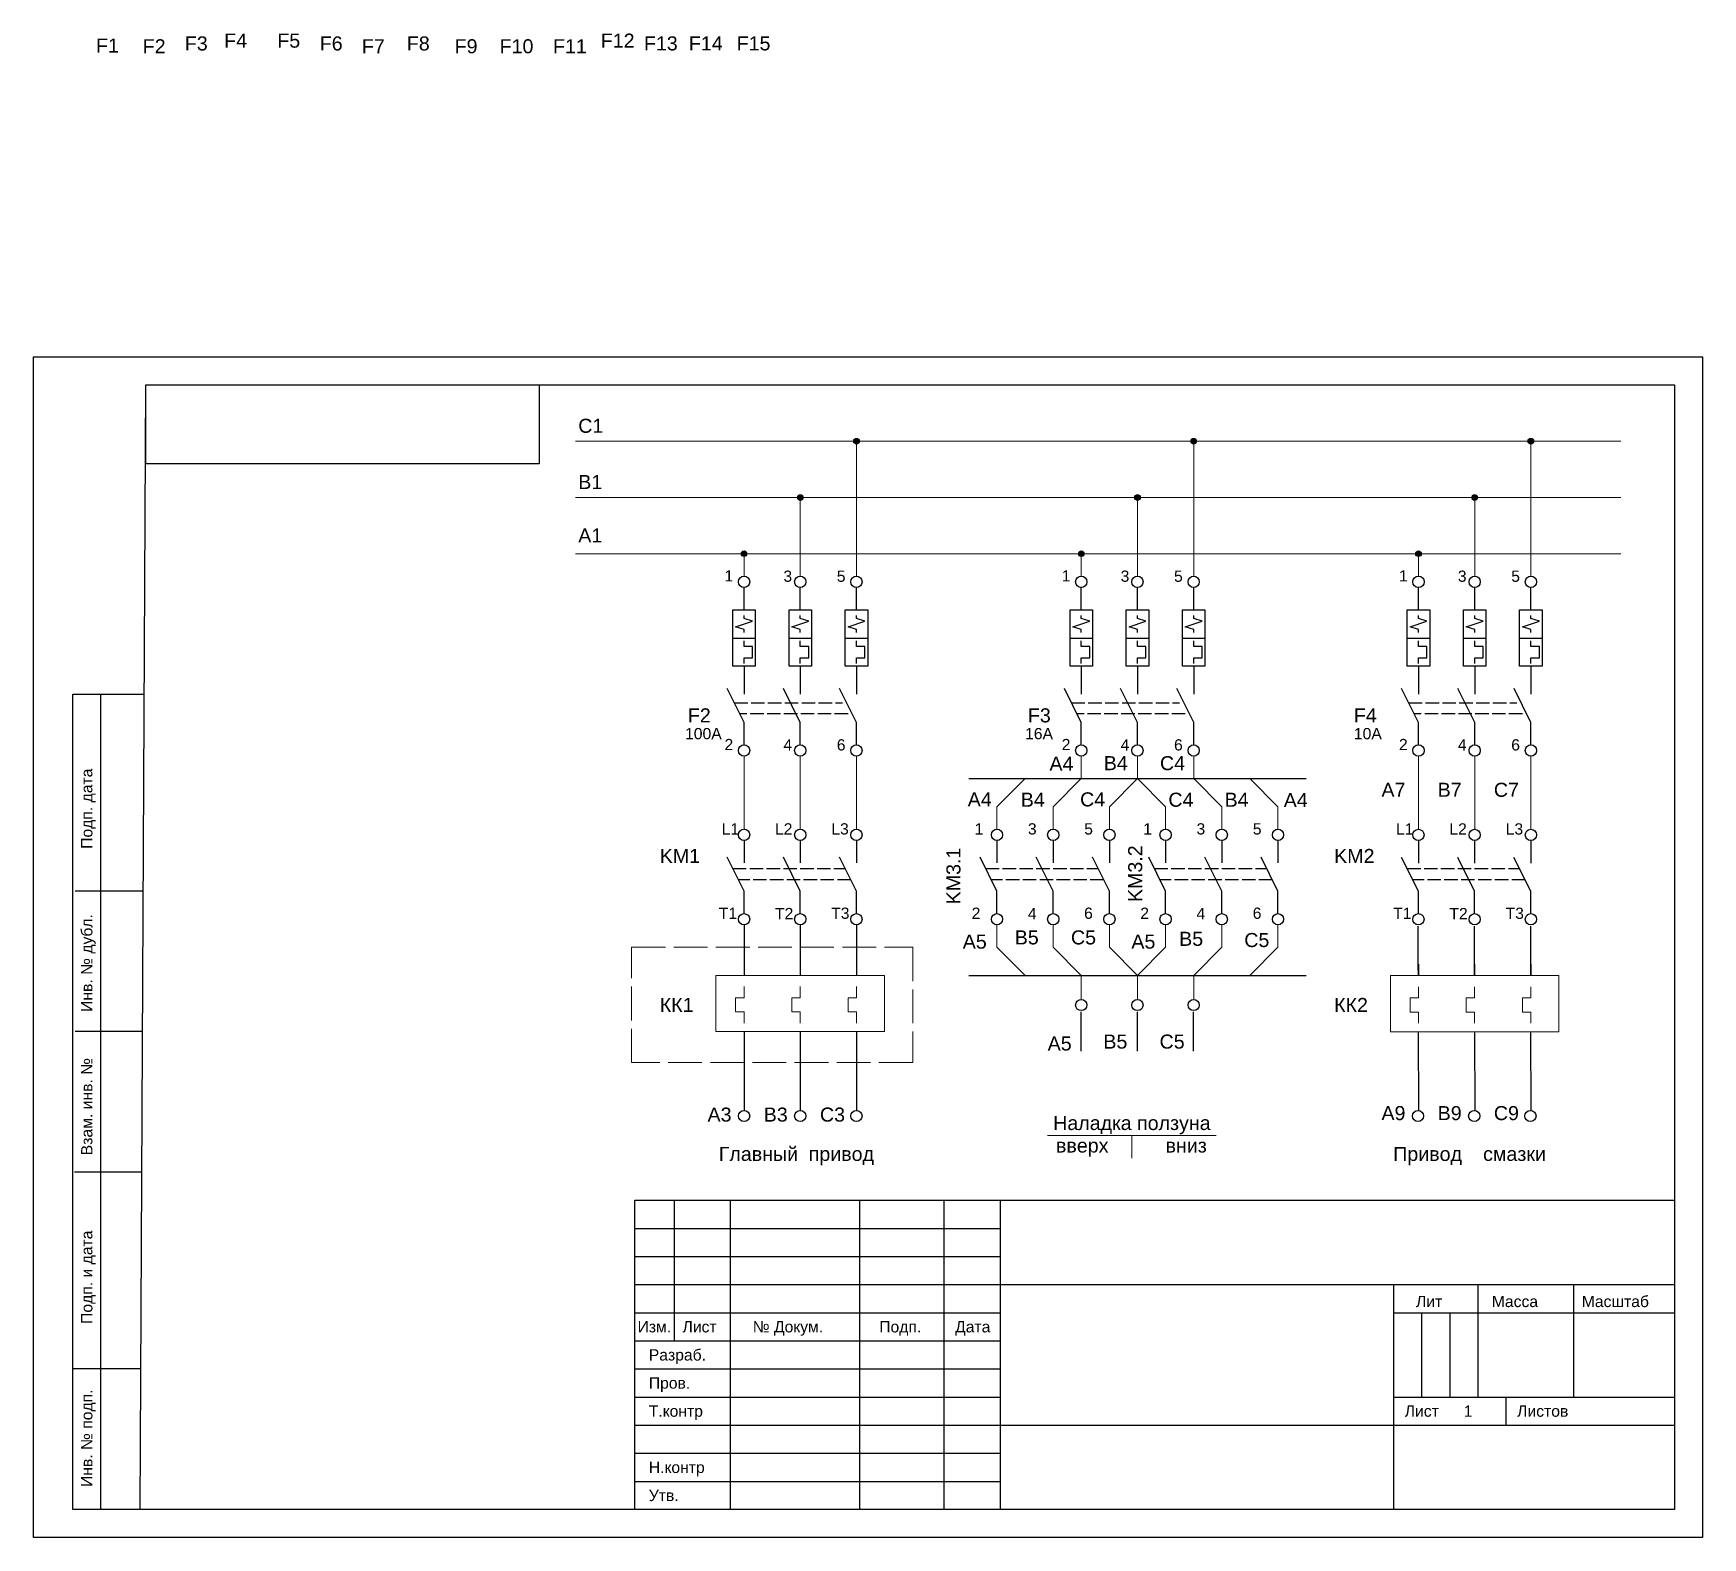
# Model space of a CAD drawing. Header units: millimetres. Extents: x 1674 to 4134, y 3039 to 4124.
# Drawn here: x 1678.6 to 1975.6, y 3615 to 3882.5 of the extents above; entities that cross this region are included whole.
import ezdxf

# ---------------------------------------------------------------- set-up
doc = ezdxf.new("R2010")
doc.units = ezdxf.units.MM
doc.linetypes.add('ACAD_ISO02W100', pattern=[15, 12, -3])
doc.layers.add('Аппаратура', color=7, linetype='Continuous', lineweight=20)
doc.layers.add('Рамки', color=7, linetype='Continuous', lineweight=25)
doc.styles.get("Standard").update_dxf_attribs({"font": 'arial.ttf'})

msp = doc.modelspace()

# ---------------------------------------------------------------- texts
at = {"layer": 'Рамки'}
for s, height, p in [('F3', 2.5, (1705.5, 3879.5)), ('F4', 2.5, (1712.5, 3880)), ('F5', 2.5, (1721.95, 3880)), ('F6', 2.5, (1729.5, 3879.5)), ('F8', 2.5, (1745, 3879.5)), ('F12', 2.5, (1779.5, 3880)), ('F13', 2.5, (1787.18, 3879.51)), ('F14', 2.5, (1795.18, 3879.51)), ('F15', 2.5, (1803.68, 3879.51)), ('F1', 2.5, (1689.69, 3879.13)), ('F2', 2.5, (1698, 3879)), ('F7', 2.5, (1737, 3879)), ('F9', 2.5, (1753.5, 3879)), ('F10', 2.5, (1761.5, 3879)), ('F11', 2.5, (1771, 3879)), ('C1', 2.5, (1775.5, 3811.5)), ('B1', 2.5, (1775.5, 3801.5)), ('A1', 2.5, (1775.5, 3792)), ('1', 2, (1801.52, 3785.06)), ('3', 2, (1812, 3785)), ('5', 2, (1821.5, 3785)), ('1', 2, (1861.52, 3785.06)), ('3', 2, (1872, 3785)), ('5', 2, (1881.5, 3785)), ('1', 2, (1921.52, 3785.06)), ('3', 2, (1932, 3785)), ('5', 2, (1941.5, 3785)), ('F2', 2.5, (1795, 3760)), ('F3', 2.5, (1855.5, 3760)), ('F4', 2.5, (1913.5, 3760)), ('100A', 2, (1794.5, 3757)), ('2', 2, (1801.52, 3755.06)), ('16A', 2, (1855, 3757)), ('2', 2, (1861.52, 3755.06)), ('10A', 2, (1913.5, 3757)), ('2', 2, (1921.52, 3755.06)), ('4', 2, (1812, 3755)), ('6', 2, (1821.5, 3755)), ('4', 2, (1872, 3755)), ('6', 2, (1881.5, 3755)), ('4', 2, (1932, 3755)), ('6', 2, (1941.5, 3755)), ('A4', 2.5, (1859.34, 3751.41)), ('B4', 2.5, (1869, 3751.5)), ('C4', 2.5, (1879, 3751.5)), ('A7', 2.5, (1918.41, 3746.76)), ('B7', 2.5, (1928.41, 3746.76)), ('C7', 2.5, (1938.41, 3746.76)), ('A4', 2.5, (1844.79, 3745.06)), ('B4', 2.5, (1854.23, 3745)), ('C4', 2.5, (1864.79, 3745.06)), ('C4', 2.5, (1880.5, 3745)), ('B4', 2.5, (1890.5, 3745)), ('A4', 2.5, (1901.02, 3744.93)), ('L1', 2, (1801.02, 3740.06)), ('L2', 2, (1810.5, 3740.06)), ('L3', 2, (1820.52, 3740.06)), ('1', 2, (1846.02, 3740.06)), ('3', 2, (1855.5, 3740.06)), ('5', 2, (1865.52, 3740.06)), ('1', 2, (1876.02, 3740.06)), ('3', 2, (1885.5, 3740.06)), ('5', 2, (1895.52, 3740.06)), ('L1', 2, (1921.01, 3740.05)), ('L2', 2, (1930.49, 3740.05)), ('L3', 2, (1940.51, 3740.05)), ('KM1', 2.5, (1790, 3735)), ('KM2', 2.5, (1909.99, 3734.99)), ('T1', 2, (1800.5, 3725.06)), ('T2', 2, (1810.5, 3725)), ('T3', 2, (1820.5, 3725.06)), ('2', 2, (1845.5, 3725.06)), ('4', 2, (1855.5, 3725)), ('6', 2, (1865.5, 3725.06)), ('2', 2, (1875.5, 3725.06)), ('4', 2, (1885.5, 3725)), ('6', 2, (1895.5, 3725.06)), ('T1', 2, (1920.49, 3725.05)), ('T2', 2, (1930.49, 3724.99)), ('T3', 2, (1940.49, 3725.05)), ('A5', 2.5, (1843.91, 3719.76)), ('B5', 2.5, (1853.16, 3720.51)), ('C5', 2.5, (1863.16, 3720.51)), ('A5', 2.5, (1873.91, 3719.76)), ('B5', 2.5, (1882.41, 3720.26)), ('C5', 2.5, (1894, 3720.04)), ('КК1', 2.5, (1790, 3708.5)), ('КК2', 2.5, (1909.99, 3708.49)), ('A5', 2.5, (1859.02, 3701.64)), ('B5', 2.5, (1868.93, 3701.98)), ('C5', 2.5, (1878.93, 3701.98)), ('A9', 2.5, (1918.41, 3689.26)), ('B9', 2.5, (1928.41, 3689.26)), ('C9', 2.5, (1938.41, 3689.26)), ('A3', 2.5, (1798.5, 3689)), ('B3', 2.5, (1808.5, 3689)), ('C3', 2.5, (1818.5, 3689)), ('Наладка ползуна', 2.5, (1860, 3687.5)), ('Главный', 2.5, (1800.5, 3682)), ('привод', 2.5, (1816.5, 3682)), ('вверх', 2.5, (1860.5, 3683.5)), ('вниз', 2.5, (1880, 3683.5)), ('Привод', 2.5, (1920.5, 3682)), ('смазки', 2.5, (1936.5, 3682))]:
    msp.add_text(s, height=height).set_placement(p)
for s, p in [('KM3.1', (1843.5, 3727.64)), ('KM3.2', (1875.84, 3728.04))]:
    msp.add_text(s, height=2.5, rotation=90).set_placement(p)
for s, p in [('Подп. дата', (1689.05, 3737.51)), ('Инв. № дубл.', (1689.05, 3708.51)), ('Взам. инв. №', (1689.05, 3683.01)), ('Подп. и дата', (1689.05, 3653.01)), ('Инв. № подп.', (1689.05, 3624.01))]:
    msp.add_text(s, height=2, rotation=90, dxfattribs=at).set_placement(p)
for s, p in [('Лит', (1924.55, 3656.01)), ('Масса', (1938.05, 3656.01)), ('Масштаб', (1954.05, 3656.01)), ('Изм.', (1786.05, 3651.51)), ('Лист', (1794.05, 3651.51)), ('№ Докум.', (1806.55, 3651.51)), ('Подп.', (1829.05, 3651.51)), ('Дата', (1842.55, 3651.51)), ('Разраб.', (1788.05, 3646.51)), ('Пров.', (1788.05, 3641.51)), ('Т.контр', (1788.05, 3636.51)), ('Лист', (1922.55, 3636.51)), ('1', (1933.05, 3636.51)), ('Листов', (1942.55, 3636.51)), ('Н.контр', (1788.05, 3626.51)), ('Утв.', (1788.05, 3621.51))]:
    msp.add_text(s, height=2, dxfattribs=at).set_placement(p)

# ---------------------------------------------------------------- hatches: boundary and pattern name
h = msp.add_hatch(color=256)
h.dxf.hatch_style = 1
h.paths.add_polyline_path([(1825.5, 3810, 1), (1824.5, 3810, 1)])
h = msp.add_hatch(color=256)
h.dxf.hatch_style = 1
h.paths.add_polyline_path([(1885.5, 3810, 1), (1884.5, 3810, 1)])
h = msp.add_hatch(color=256)
h.dxf.hatch_style = 1
h.paths.add_polyline_path([(1945.5, 3810, 1), (1944.5, 3810, 1)])
h = msp.add_hatch(color=256)
h.dxf.hatch_style = 1
h.paths.add_polyline_path([(1815.5, 3800, 1), (1814.5, 3800, 1)])
h = msp.add_hatch(color=256)
h.dxf.hatch_style = 1
h.paths.add_polyline_path([(1875.5, 3800, 1), (1874.5, 3800, 1)])
h = msp.add_hatch(color=256)
h.dxf.hatch_style = 1
h.paths.add_polyline_path([(1935.5, 3800, 1), (1934.5, 3800, 1)])
h = msp.add_hatch(color=256)
h.dxf.hatch_style = 1
h.paths.add_polyline_path([(1805.5, 3790, 1), (1804.5, 3790, 1)])
h = msp.add_hatch(color=256)
h.dxf.hatch_style = 1
h.paths.add_polyline_path([(1865.5, 3790, 1), (1864.5, 3790, 1)])
h = msp.add_hatch(color=256)
h.dxf.hatch_style = 1
h.paths.add_polyline_path([(1925.5, 3790, 1), (1924.5, 3790, 1)])

# ---------------------------------------------------------------- linework, layer by layer
for p, q in [((1805, 3780), (1805, 3784)), ((1815, 3780), (1815, 3784)), ((1825, 3780), (1825, 3784)), ((1865, 3780), (1865, 3784)), ((1875, 3780), (1875, 3784)), ((1885, 3780), (1885, 3784)), ((1925, 3780), (1925, 3784)), ((1935, 3780), (1935, 3784)), ((1945, 3780), (1945, 3784)), ((1803.5, 3777), (1806.5, 3778)), ((1805, 3778.5), (1805, 3779)), ((1806.5, 3778), (1805, 3778.5)), ((1813.5, 3777), (1816.5, 3778)), ((1815, 3778.5), (1815, 3779)), ((1816.5, 3778), (1815, 3778.5)), ((1823.5, 3777), (1826.5, 3778)), ((1825, 3778.5), (1825, 3779)), ((1826.5, 3778), (1825, 3778.5)), ((1863.5, 3777), (1866.5, 3778)), ((1865, 3778.5), (1865, 3779)), ((1866.5, 3778), (1865, 3778.5)), ((1873.5, 3777), (1876.5, 3778)), ((1875, 3778.5), (1875, 3779)), ((1876.5, 3778), (1875, 3778.5)), ((1883.5, 3777), (1886.5, 3778)), ((1885, 3778.5), (1885, 3779)), ((1886.5, 3778), (1885, 3778.5)), ((1923.5, 3777), (1926.5, 3778)), ((1925, 3778.5), (1925, 3779)), ((1926.5, 3778), (1925, 3778.5)), ((1933.5, 3777), (1936.5, 3778)), ((1935, 3778.5), (1935, 3779)), ((1936.5, 3778), (1935, 3778.5)), ((1943.5, 3777), (1946.5, 3778)), ((1945, 3778.5), (1945, 3779)), ((1946.5, 3778), (1945, 3778.5)), ((1803, 3775), (1807, 3775)), ((1805, 3776.5), (1803.5, 3777)), ((1805, 3776), (1805, 3776.5)), ((1813, 3775), (1817, 3775)), ((1815, 3776.5), (1813.5, 3777)), ((1815, 3776), (1815, 3776.5)), ((1823, 3775), (1827, 3775)), ((1825, 3776.5), (1823.5, 3777)), ((1825, 3776), (1825, 3776.5)), ((1863, 3775), (1867, 3775)), ((1865, 3776.5), (1863.5, 3777)), ((1865, 3776), (1865, 3776.5)), ((1873, 3775), (1877, 3775)), ((1875, 3776.5), (1873.5, 3777)), ((1875, 3776), (1875, 3776.5)), ((1883, 3775), (1887, 3775)), ((1885, 3776.5), (1883.5, 3777)), ((1885, 3776), (1885, 3776.5)), ((1923, 3775), (1927, 3775)), ((1925, 3776.5), (1923.5, 3777)), ((1925, 3776), (1925, 3776.5)), ((1933, 3775), (1937, 3775)), ((1935, 3776.5), (1933.5, 3777)), ((1935, 3776), (1935, 3776.5)), ((1943, 3775), (1947, 3775)), ((1945, 3776.5), (1943.5, 3777)), ((1945, 3776), (1945, 3776.5)), ((1805, 3773.5), (1805, 3774.5)), ((1806.5, 3773.5), (1805, 3773.5)), ((1806.5, 3771.5), (1806.5, 3773.5)), ((1815, 3773.5), (1815, 3774.5)), ((1816.5, 3773.5), (1815, 3773.5)), ((1816.5, 3771.5), (1816.5, 3773.5)), ((1825, 3773.5), (1825, 3774.5)), ((1826.5, 3773.5), (1825, 3773.5)), ((1826.5, 3771.5), (1826.5, 3773.5)), ((1865, 3773.5), (1865, 3774.5)), ((1866.5, 3773.5), (1865, 3773.5)), ((1866.5, 3771.5), (1866.5, 3773.5)), ((1875, 3773.5), (1875, 3774.5)), ((1876.5, 3773.5), (1875, 3773.5)), ((1876.5, 3771.5), (1876.5, 3773.5)), ((1885, 3773.5), (1885, 3774.5)), ((1886.5, 3773.5), (1885, 3773.5)), ((1886.5, 3771.5), (1886.5, 3773.5)), ((1925, 3773.5), (1925, 3774.5)), ((1926.5, 3773.5), (1925, 3773.5)), ((1926.5, 3771.5), (1926.5, 3773.5)), ((1935, 3773.5), (1935, 3774.5)), ((1936.5, 3773.5), (1935, 3773.5)), ((1936.5, 3771.5), (1936.5, 3773.5)), ((1945, 3773.5), (1945, 3774.5)), ((1946.5, 3773.5), (1945, 3773.5)), ((1946.5, 3771.5), (1946.5, 3773.5)), ((1805, 3770.5), (1805, 3771.5)), ((1805, 3771.5), (1806.5, 3771.5)), ((1805, 3770), (1805, 3765)), ((1815, 3770.5), (1815, 3771.5)), ((1815, 3771.5), (1816.5, 3771.5)), ((1815, 3770), (1815, 3765)), ((1825, 3770.5), (1825, 3771.5)), ((1825, 3771.5), (1826.5, 3771.5)), ((1825, 3770), (1825, 3765)), ((1865, 3770.5), (1865, 3771.5)), ((1865, 3771.5), (1866.5, 3771.5)), ((1865, 3770), (1865, 3765)), ((1875, 3770.5), (1875, 3771.5)), ((1875, 3771.5), (1876.5, 3771.5)), ((1875, 3770), (1875, 3765)), ((1885, 3770.5), (1885, 3771.5)), ((1885, 3771.5), (1886.5, 3771.5)), ((1885, 3770), (1885, 3765)), ((1925, 3770.5), (1925, 3771.5)), ((1925, 3771.5), (1926.5, 3771.5)), ((1925, 3770), (1925, 3765)), ((1935, 3770.5), (1935, 3771.5)), ((1935, 3771.5), (1936.5, 3771.5)), ((1935, 3770), (1935, 3765)), ((1945, 3770.5), (1945, 3771.5)), ((1945, 3771.5), (1946.5, 3771.5)), ((1945, 3770), (1945, 3765)), ((1805, 3760), (1802, 3766)), ((1815, 3760), (1812, 3766)), ((1825, 3760), (1822, 3766)), ((1865, 3760), (1862, 3766)), ((1875, 3760), (1872, 3766)), ((1885, 3760), (1882, 3766)), ((1925, 3760), (1922, 3766)), ((1935, 3760), (1932, 3766)), ((1945, 3760), (1942, 3766)), ((1805, 3756), (1805, 3760)), ((1815, 3756), (1815, 3760)), ((1825, 3756), (1825, 3760)), ((1865, 3756), (1865, 3760)), ((1875, 3756), (1875, 3760)), ((1885, 3756), (1885, 3760)), ((1925, 3756), (1925, 3760)), ((1935, 3756), (1935, 3760)), ((1945, 3756), (1945, 3760)), ((1805, 3739), (1805, 3735)), ((1815, 3739), (1815, 3735)), ((1825, 3739), (1825, 3735)), ((1850, 3739), (1850, 3735)), ((1860, 3739), (1860, 3735)), ((1870, 3739), (1870, 3735)), ((1880, 3739), (1880, 3735)), ((1890, 3739), (1890, 3735)), ((1900, 3739), (1900, 3735)), ((1924.99, 3738.99), (1924.99, 3734.99)), ((1934.99, 3738.99), (1934.99, 3734.99)), ((1944.99, 3738.99), (1944.99, 3734.99)), ((1805, 3730), (1802, 3736)), ((1815, 3730), (1812, 3736)), ((1825, 3730), (1822, 3736)), ((1850, 3730), (1847, 3736)), ((1860, 3730), (1857, 3736)), ((1870, 3730), (1867, 3736)), ((1880, 3730), (1877, 3736)), ((1890, 3730), (1887, 3736)), ((1900, 3730), (1897, 3736)), ((1924.99, 3729.99), (1921.99, 3735.99)), ((1934.99, 3729.99), (1931.99, 3735.99)), ((1944.99, 3729.99), (1941.99, 3735.99)), ((1805, 3726), (1805, 3730)), ((1815, 3726), (1815, 3730)), ((1825, 3726), (1825, 3730)), ((1850, 3726), (1850, 3730)), ((1860, 3726), (1860, 3730)), ((1870, 3726), (1870, 3730)), ((1880, 3726), (1880, 3730)), ((1890, 3726), (1890, 3730)), ((1900, 3726), (1900, 3730)), ((1924.99, 3725.99), (1924.99, 3729.99)), ((1934.99, 3725.99), (1934.99, 3729.99)), ((1944.99, 3725.99), (1944.99, 3729.99)), ((1805, 3724), (1805, 3717)), ((1815, 3724), (1815, 3717)), ((1825, 3724), (1825, 3717)), ((1924.91, 3723.76), (1924.91, 3716.76)), ((1934.91, 3723.76), (1934.91, 3716.76)), ((1944.91, 3723.76), (1944.91, 3716.76)), ((1805, 3717), (1805, 3715)), ((1815, 3717), (1815, 3715)), ((1825, 3717), (1825, 3715)), ((1924.91, 3716.76), (1924.92, 3714.99)), ((1924.99, 3716.99), (1924.99, 3714.99)), ((1934.91, 3716.76), (1934.92, 3714.99)), ((1934.99, 3716.99), (1934.99, 3714.99)), ((1944.91, 3716.76), (1944.92, 3714.99)), ((1944.99, 3716.99), (1944.99, 3714.99)), ((1864.92, 3708.5), (1864.92, 3701.5)), ((1874.92, 3708.5), (1874.92, 3701.5)), ((1884.92, 3708.5), (1884.92, 3701.5)), ((1805, 3705), (1805, 3691)), ((1815, 3705), (1815, 3691)), ((1825, 3705), (1825, 3691)), ((1924.95, 3704.99), (1925, 3691)), ((1934.95, 3704.99), (1935, 3691)), ((1944.95, 3704.99), (1945, 3691))]:
    msp.add_line(p, q)
for points in [[(1803, 3770), (1803, 3780), (1807, 3780), (1807, 3770)], [(1813, 3770), (1813, 3780), (1817, 3780), (1817, 3770)], [(1823, 3770), (1823, 3780), (1827, 3780), (1827, 3770)], [(1863, 3770), (1863, 3780), (1867, 3780), (1867, 3770)], [(1873, 3770), (1873, 3780), (1877, 3780), (1877, 3770)], [(1883, 3770), (1883, 3780), (1887, 3780), (1887, 3770)], [(1923, 3770), (1923, 3780), (1927, 3780), (1927, 3770)], [(1933, 3770), (1933, 3780), (1937, 3780), (1937, 3770)], [(1943, 3770), (1943, 3780), (1947, 3780), (1947, 3770)]]:
    msp.add_lwpolyline(points, close=True)
at = {"linetype": 'ACAD_ISO02W100', "ltscale": 0.2}
for points in [[(1803.25, 3763.5), (1822.5, 3763.5)], [(1863.25, 3763.5), (1882.5, 3763.5)], [(1923.25, 3763.5), (1942.5, 3763.5)], [(1823.5, 3761.5), (1804.25, 3761.5)], [(1883.5, 3761.5), (1864.25, 3761.5)], [(1943.5, 3761.5), (1924.25, 3761.5)], [(1803, 3734), (1823, 3734)], [(1848, 3734), (1868, 3734)], [(1878, 3734), (1898, 3734)], [(1922.99, 3733.99), (1942.99, 3733.99)], [(1824, 3732), (1804, 3732)], [(1869, 3732), (1849, 3732)], [(1899, 3732), (1879, 3732)], [(1943.99, 3731.99), (1923.99, 3731.99)]]:
    msp.add_lwpolyline(points, dxfattribs=at)
for centre, radius in [((1825, 3810), 0.5), ((1885, 3810), 0.5), ((1945, 3810), 0.5), ((1815, 3800), 0.5), ((1875, 3800), 0.5), ((1935, 3800), 0.5), ((1805, 3790), 0.5), ((1865, 3790), 0.5), ((1925, 3790), 0.5), ((1805, 3785), 1), ((1815, 3785), 1), ((1825, 3785), 1), ((1865, 3785), 1), ((1875, 3785), 1), ((1885, 3785), 1), ((1925, 3785), 1), ((1935, 3785), 1), ((1945, 3785), 1), ((1805, 3755), 1), ((1815, 3755), 1), ((1825, 3755), 1), ((1865, 3755), 1), ((1875, 3755), 1), ((1885, 3755), 1), ((1925, 3755), 1), ((1935, 3755), 1), ((1945, 3755), 1), ((1805, 3740), 1), ((1815, 3740), 1), ((1825, 3740), 1), ((1850, 3740), 1), ((1860, 3740), 1), ((1870, 3740), 1), ((1880, 3740), 1), ((1890, 3740), 1), ((1900, 3740), 1), ((1924.99, 3739.99), 1), ((1934.99, 3739.99), 1), ((1944.99, 3739.99), 1), ((1805, 3725), 1), ((1815, 3725), 1), ((1825, 3725), 1), ((1850, 3725), 1), ((1860, 3725), 1), ((1870, 3725), 1), ((1880, 3725), 1), ((1890, 3725), 1), ((1900, 3725), 1), ((1924.99, 3724.99), 1), ((1934.99, 3724.99), 1), ((1944.99, 3724.99), 1), ((1865, 3709.73), 1), ((1875, 3709.73), 1), ((1885, 3709.73), 1), ((1805, 3690), 1), ((1815, 3690), 1), ((1825, 3690), 1), ((1924.91, 3690), 1), ((1934.91, 3690), 1), ((1944.91, 3690), 1)]:
    msp.add_circle(centre, radius)
at = {"layer": 'Аппаратура'}
for p, q in [((1775, 3810), (1961, 3810)), ((1825, 3786), (1825, 3810)), ((1885, 3786), (1885, 3810)), ((1945, 3786), (1945, 3810)), ((1775, 3800), (1961, 3800)), ((1815, 3786), (1815, 3800)), ((1875, 3786), (1875, 3800)), ((1935, 3786), (1935, 3800)), ((1775, 3790), (1961, 3790)), ((1805, 3786), (1805, 3790)), ((1865, 3786), (1865, 3790)), ((1925, 3786), (1925, 3790)), ((1805, 3754), (1805, 3741)), ((1815, 3754), (1815, 3741)), ((1825, 3754), (1825, 3741)), ((1865, 3754), (1865, 3750)), ((1875, 3754), (1875, 3750)), ((1885, 3754), (1885, 3750)), ((1925, 3740.99), (1925, 3754)), ((1935, 3740.99), (1935, 3754)), ((1945, 3740.99), (1945, 3754)), ((1850, 3745), (1855, 3750)), ((1860, 3745), (1865, 3750)), ((1870, 3745), (1875, 3750)), ((1880, 3745), (1875, 3750)), ((1890, 3745), (1885, 3750)), ((1900, 3745), (1895, 3750)), ((1850, 3741), (1850, 3745)), ((1860, 3741), (1860, 3745)), ((1870, 3741), (1870, 3745)), ((1880, 3741), (1880, 3745)), ((1890, 3741), (1890, 3745)), ((1900, 3741), (1900, 3745)), ((1850, 3724), (1850, 3720)), ((1860, 3724), (1860, 3720)), ((1870, 3724), (1870, 3720)), ((1880, 3724), (1880, 3720)), ((1890, 3724), (1890, 3720)), ((1900, 3724), (1900, 3720)), ((1850, 3720), (1855, 3715)), ((1860, 3720), (1865, 3715)), ((1870, 3720), (1875, 3715)), ((1880, 3720), (1875, 3715)), ((1890, 3720), (1885, 3715)), ((1900, 3720), (1895, 3715)), ((1805, 3713), (1805, 3711)), ((1815, 3713), (1815, 3711)), ((1825, 3713), (1825, 3711)), ((1865, 3710.73), (1865, 3715)), ((1875, 3710.73), (1875, 3715)), ((1885, 3710.73), (1885, 3715)), ((1924.99, 3712.99), (1924.99, 3710.99)), ((1934.99, 3712.99), (1934.99, 3710.99)), ((1944.99, 3712.99), (1944.99, 3710.99)), ((1805, 3711), (1803.5, 3711)), ((1803.5, 3711), (1803.5, 3708.5)), ((1815, 3711), (1813.5, 3711)), ((1813.5, 3711), (1813.5, 3708.5)), ((1825, 3711), (1823.5, 3711)), ((1823.5, 3711), (1823.5, 3708.5)), ((1924.99, 3710.99), (1923.49, 3710.99)), ((1923.49, 3710.99), (1923.49, 3708.49)), ((1934.99, 3710.99), (1933.49, 3710.99)), ((1933.49, 3710.99), (1933.49, 3708.49)), ((1944.99, 3710.99), (1943.49, 3710.99)), ((1943.49, 3710.99), (1943.49, 3708.49)), ((1803.5, 3708.5), (1805, 3708.5)), ((1805, 3708.5), (1805, 3706.5)), ((1813.5, 3708.5), (1815, 3708.5)), ((1815, 3708.5), (1815, 3706.5)), ((1823.5, 3708.5), (1825, 3708.5)), ((1825, 3708.5), (1825, 3706.5)), ((1923.49, 3708.49), (1924.99, 3708.49)), ((1924.99, 3708.49), (1924.99, 3706.49)), ((1933.49, 3708.49), (1934.99, 3708.49)), ((1934.99, 3708.49), (1934.99, 3706.49)), ((1943.49, 3708.49), (1944.99, 3708.49)), ((1944.99, 3708.49), (1944.99, 3706.49)), ((1859, 3686.5), (1889, 3686.5)), ((1874, 3686.5), (1874, 3682.5))]:
    msp.add_line(p, q, dxfattribs=at)
at = {"layer": 'Аппаратура', "lineweight": 30}
for p, q in [((1845, 3750), (1905, 3750)), ((1845, 3715), (1905, 3715))]:
    msp.add_line(p, q, dxfattribs=at)
at = {"layer": 'Аппаратура', "linetype": 'ACAD_ISO02W100', "ltscale": 0.5}
msp.add_lwpolyline([(1785, 3720), (1835, 3720), (1835, 3699.5), (1785, 3699.5)], close=True, dxfattribs=at)
at = {"layer": 'Аппаратура'}
for points in [[(1800, 3715), (1830, 3715), (1830, 3705), (1800, 3705)], [(1919.99, 3714.99), (1949.99, 3714.99), (1949.99, 3704.99), (1919.99, 3704.99)]]:
    msp.add_lwpolyline(points, close=True, dxfattribs=at)
at = {"layer": 'Рамки'}
for p, q in [((1697.55, 3620.01), (1698.55, 3820.01)), ((1698.55, 3820.01), (1970.55, 3820.01)), ((1970.55, 3820.01), (1970.55, 3620.01)), ((1685.55, 3765.01), (1698.28, 3765.01)), ((1685.55, 3620.01), (1685.55, 3765.01)), ((1690.55, 3620.01), (1690.55, 3765.01)), ((1697.98, 3730.01), (1685.98, 3730.01)), ((1697.98, 3705.01), (1685.98, 3705.01)), ((1697.85, 3680.01), (1685.85, 3680.01)), ((1792.55, 3675.01), (1792.55, 3650.01)), ((1802.55, 3675.01), (1802.55, 3620.01)), ((1825.55, 3675.01), (1825.55, 3620.01)), ((1840.55, 3675.01), (1840.55, 3620.01)), ((1785.55, 3670.01), (1850.55, 3670.01)), ((1785.55, 3665.01), (1850.55, 3665.01)), ((1785.55, 3660.01), (1850.55, 3660.01)), ((1850.55, 3660.01), (1970.55, 3660.01)), ((1920.55, 3660.01), (1920.55, 3620.01)), ((1935.55, 3660.01), (1935.55, 3640.01)), ((1952.55, 3660.01), (1952.55, 3640.01)), ((1785.55, 3655.01), (1850.55, 3655.01)), ((1920.55, 3655.01), (1970.55, 3655.01)), ((1925.55, 3655.01), (1925.55, 3640.01)), ((1930.55, 3655.01), (1930.55, 3640.01)), ((1785.55, 3650.01), (1850.55, 3650.01)), ((1697.68, 3645.01), (1685.68, 3645.01)), ((1697.68, 3645.01), (1685.68, 3645.01)), ((1697.68, 3645.01), (1685.68, 3645.01)), ((1785.55, 3645.01), (1850.55, 3645.01)), ((1785.55, 3640.01), (1850.55, 3640.01)), ((1920.55, 3640.01), (1970.55, 3640.01)), ((1940.55, 3640.01), (1940.55, 3635.01)), ((1785.55, 3635.01), (1850.55, 3635.01)), ((1850.55, 3635.01), (1970.55, 3635.01)), ((1785.55, 3630.01), (1850.55, 3630.01)), ((1785.55, 3625.01), (1850.55, 3625.01)), ((1697.55, 3620.01), (1685.55, 3620.01)), ((1970.55, 3620.01), (1697.55, 3620.01))]:
    msp.add_line(p, q, dxfattribs=at)
for points in [[(1678.55, 3825.01), (1975.55, 3825.01), (1975.55, 3615.01), (1678.55, 3615.01)], [(1698.55, 3820.01), (1768.55, 3820.01), (1768.55, 3806.01), (1698.55, 3806.01)], [(1785.55, 3620.01), (1785.55, 3675.01), (1970.55, 3675.01), (1970.55, 3620.01)], [(1785.55, 3675.01), (1850.55, 3675.01), (1850.55, 3620.01), (1785.55, 3620.01)]]:
    msp.add_lwpolyline(points, close=True, dxfattribs=at)

msp.set_redraw_order([(e.dxf.handle, doc.entitydb.next_handle()) for e in msp.query("TEXT MTEXT ATTDEF DIMENSION ARC_DIMENSION")])  # texts and dimensions are drawn at this point

doc.saveas('drawing.dxf')
